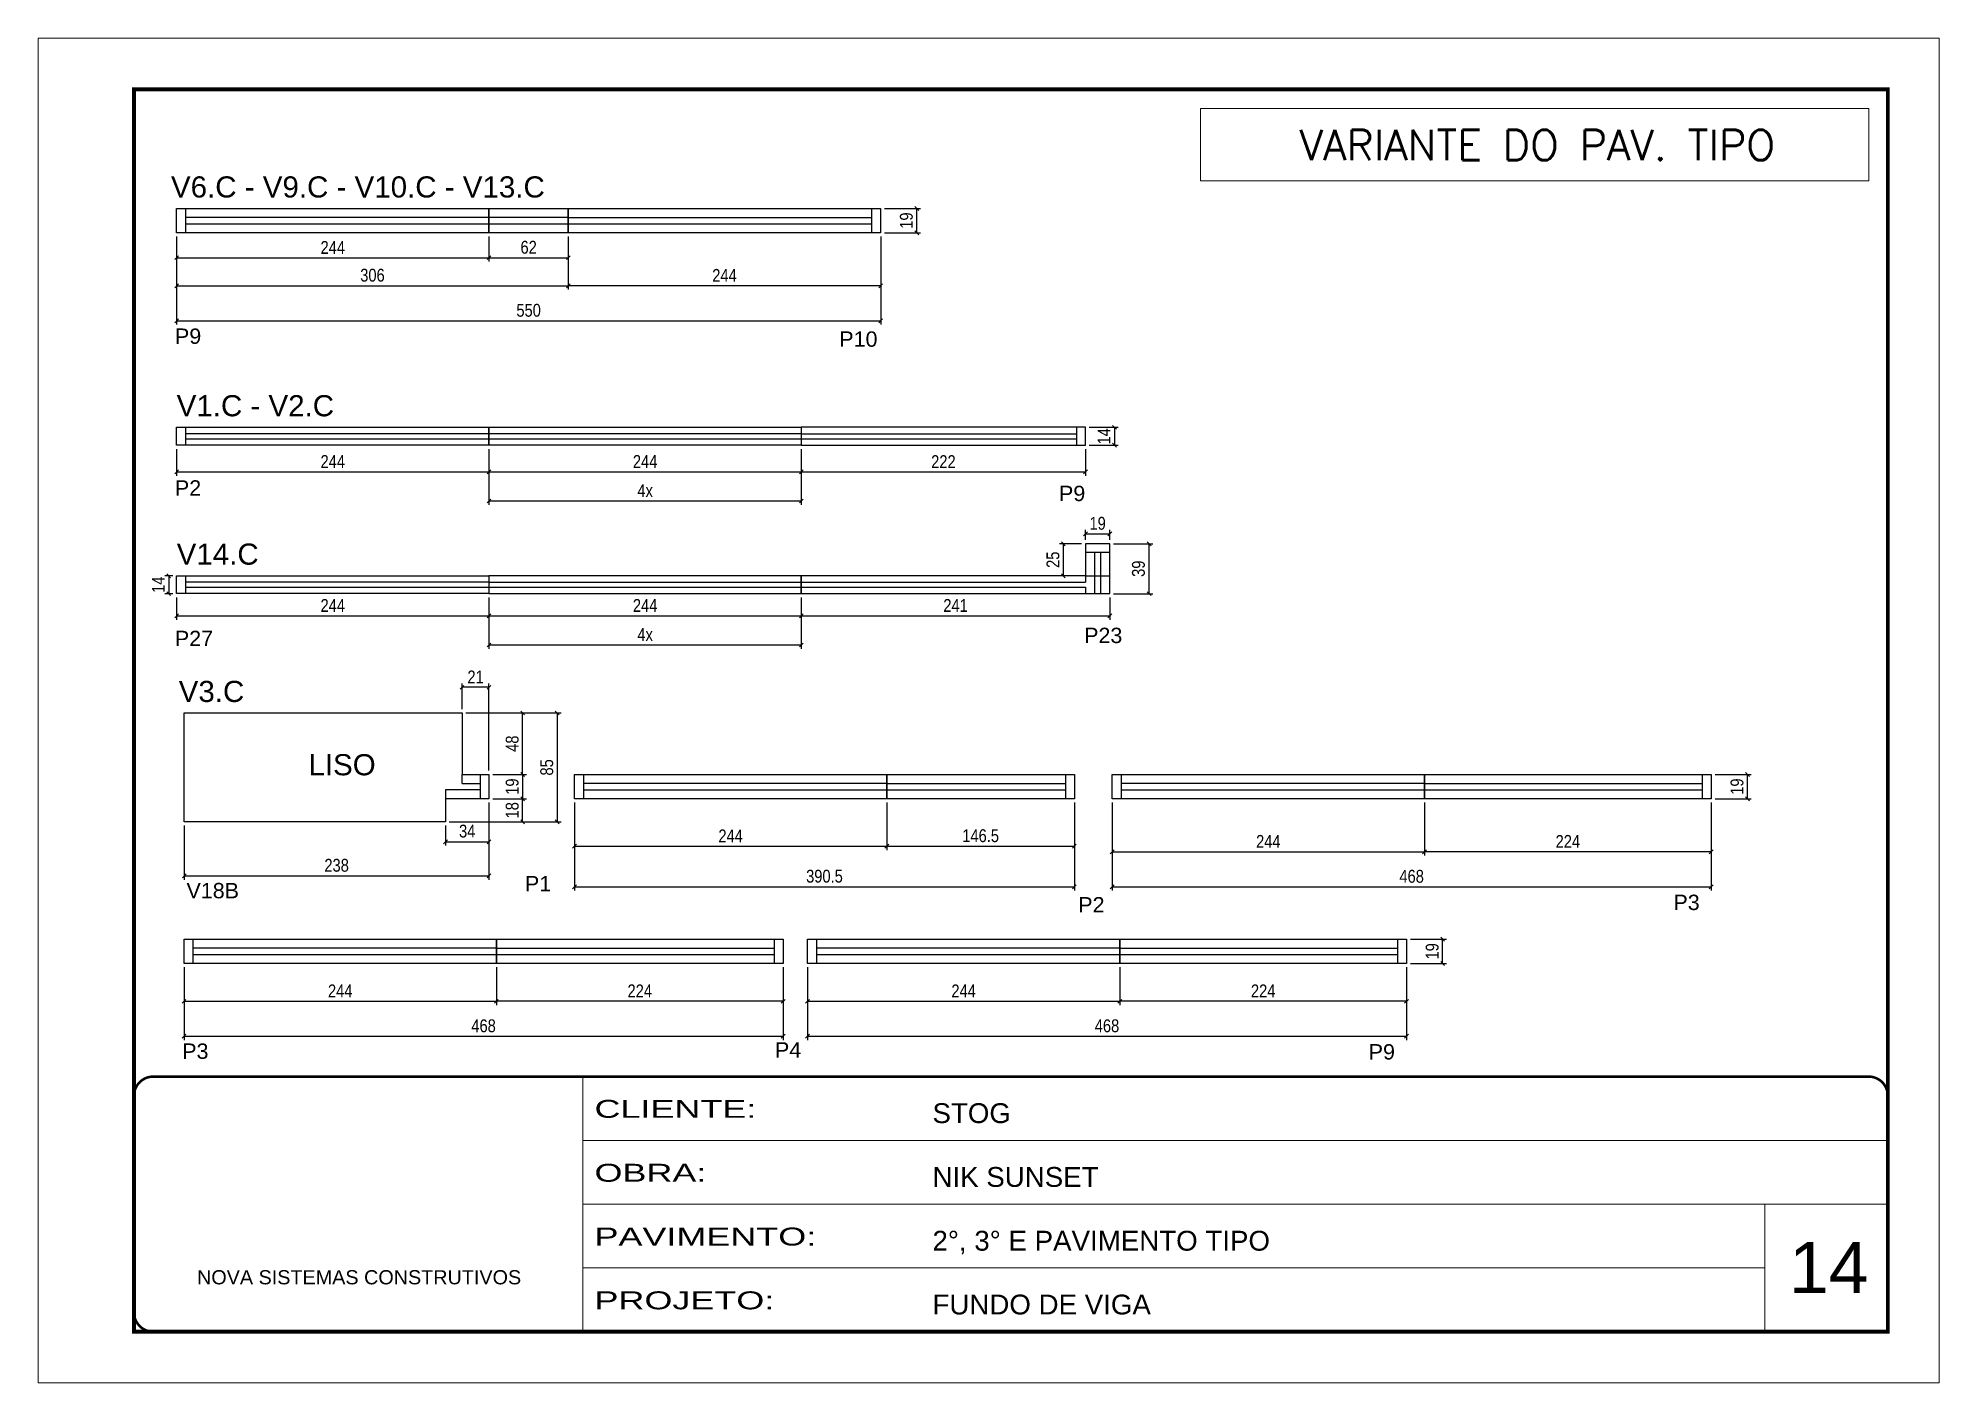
# Model space of a CAD drawing. Header units: millimetres. Extents: x 2437 to 8691, y -1523 to 4121.
# Drawn here: x 4036 to 5521, y -375 to 675 of the extents above; entities that cross this region are included whole.
import ezdxf

# ---------------------------------------------------------------- set-up
doc = ezdxf.new("R2010")
doc.units = ezdxf.units.MM
doc.linetypes.add('CONTINUO', pattern=[0])
doc.linetypes.add('DASHED', pattern=[0.75, 0.5, -0.25])
for name, color, linetype in [('5', 5, 'Continuous'), ('COTA', 241, 'Continuous'), ('NOMENCLATURA', 7, 'Continuous'), ('Painéis', 200, 'Continuous'), ('SARR_2.2x7', 40, 'Continuous'), ('SARR_EDITAR', 141, 'Continuous')]:
    doc.layers.add(name, color=color, linetype=linetype)
for name, color, linetype, lineweight in [('CARIMBO', 255, 'Continuous', 9), ('Folhas', 255, 'Continuous', 9), ('SARRAFO DE PRESSAO', 251, 'DASHED', 9), ('Texto Seção', 7, 'Continuous', 15)]:
    doc.layers.add(name, color=color, linetype=linetype, lineweight=lineweight)
doc.styles.add('ARIAL', font='arial.ttf')
doc.styles.add('COTA TECNICA', font='techl___.ttf', dxfattribs={"height": 10})
doc.styles.add('COTA TECNICA-50', font='techl___.ttf', dxfattribs={"height": 10})
doc.styles.add('REGUA-120', font='ROMANS.shx', dxfattribs={"height": 15})
doc.styles.get("Standard").update_dxf_attribs({"font": 'arial.ttf'})
doc.styles.add('Tecnologia', font='')
doc.styles.get('Tecnologia').set_extended_font_data('Forgotten Futurist')
doc.dimstyles.new('COTA PAINEL-50', dxfattribs={"dimtxt": 10, "dimasz": 3, "dimexe": 3, "dimexo": 3, "dimgap": 3, "dimtad": 1, "dimdec": 1, "dimzin": 12, "dimdsep": 46, "dimtxsty": 'COTA TECNICA-50', "dimblk1": 'OBLIQUE', "dimblk2": 'OBLIQUE', "dimsah": 1, "dimcen": 0.9, "dimclrd": 4, "dimclre": 4, "dimclrt": 240, "dimadec": 1, "dimazin": 3, "dimtfac": 1, "dimtdec": 1, "dimtmove": 0, "dimatfit": 3, "dimfxl": 1, "dimtolj": 1, "dimtzin": 12, "dimarcsym": 0})
doc.dimstyles.new('PAINEL', dxfattribs={"dimtxt": 10, "dimasz": 3, "dimexe": 3, "dimexo": 3, "dimgap": 3, "dimtad": 1, "dimdec": 1, "dimzin": 12, "dimdsep": 46, "dimtxsty": 'COTA TECNICA', "dimblk1": 'OBLIQUE', "dimblk2": 'OBLIQUE', "dimsah": 1, "dimcen": 0.9, "dimclrd": 4, "dimclre": 4, "dimclrt": 240, "dimadec": 1, "dimazin": 3, "dimtfac": 1, "dimtdec": 1, "dimtmove": 0, "dimatfit": 3, "dimfxl": 1, "dimtolj": 1, "dimtzin": 12, "dimarcsym": 0})

msp = doc.modelspace()

# ---------------------------------------------------------------- texts
at = {"layer": '5', "linetype": 'Continuous'}
for s, p in [('P9', (4142.84, 436.35)), ('P10', (4661.8, 434.09)), ('P2', (4142.77, 317.84)), ('P9', (4833.42, 313.58)), ('P27', (4142.77, 200.35)), ('P23', (4853.06, 202.75)), ('V18B', (4151.84, 3.5)), ('P1', (4416.21, 8.94)), ('P2', (4848.47, -7.56)), ('P3', (5313.4, -5.68)), ('P3', (4148.5, -121.84)), ('P4', (4611.55, -120.85)), ('P9', (5075.35, -122.38))]:
    msp.add_text(s, height=12, rotation=359.99996, dxfattribs=at).set_placement(p)
at = {"layer": 'CARIMBO', "style": 'ARIAL'}
msp.add_text('14', height=40, dxfattribs=at).set_placement((5403.7, -304.74))
at = {"layer": 'NOMENCLATURA', "linetype": 'Continuous'}
for s, p in [('V6.C - V9.C - V10.C - V13.C', (4139.69, 550.62)), ('V1.C - V2.C', (4144.15, 379.81)), ('V14.C', (4144.15, 263.96)), ('V3.C', (4145.74, 156.75)), ('LISO', (4247.08, 99.53))]:
    msp.add_text(s, height=16.5, dxfattribs=at).set_placement(p)
at = {"layer": 'Texto Seção', "insert": (4886.83, 579.65), "char_height": 23.7362, "width": 640.4194, "attachment_point": 7, "style": 'REGUA-120'}
msp.add_mtext('\\pxqc,t6;^JVARIANTE DO PAV. TIPO', dxfattribs=at)

# ---------------------------------------------------------------- blocks, each defined once
blk = doc.blocks.new('9999999999')
at = {"color": 30, "linetype": 'CONTINUO'}
for p, q in [((98564.6, 34230.2), (98564.6, 34429.4)), ((98564.6, 34379.6), (99584, 34379.6)), ((98564.6, 34329.8), (99488, 34329.8)), ((99584, 34329.8), (99488, 34329.8)), ((99488, 34329.8), (99488, 34230.2)), ((98564.6, 34280), (99488, 34280))]:
    blk.add_line(p, q, dxfattribs=at)
at = {"color": 30, "linetype": 'CONTINUO', "const_width": 2}
blk.add_lwpolyline([(99584, 34230.2), (99584, 34414.4, 0.414214), (99569, 34429.4), (98229, 34429.4, 0.414214), (98214, 34414.4), (98214, 34245.2, 0.414214), (98229, 34230.2), (99584, 34230.2)], format="xyb", dxfattribs=at)
at = {"layer": 'Folhas'}
blk.add_lwpolyline([(98139, 34190.2), (99624, 34190.2), (99624, 35240.2), (98139, 35240.2)], close=True, dxfattribs=at)
at = {"layer": 'Folhas', "color": 30, "const_width": 3}
blk.add_lwpolyline([(98214, 34230.2), (99584, 34230.2), (99584, 35200.2), (98214, 35200.2)], close=True, dxfattribs=at)
at = {"color": 7, "linetype": 'Continuous', "ltscale": 5, "style": 'ARIAL'}
for s, height, p in [('STOG', 15.48, (98837.7, 34393.1)), ('NIK SUNSET', 15.48, (98837.7, 34343.3)), ('2°, 3° E PAVIMENTO TIPO', 15.483, (98837.7, 34293.5)), ('NOVA SISTEMAS CONSTRUTIVOS', 11.059, (98263.2, 34267.2)), ('FUNDO DE VIGA', 15.483, (98837.7, 34243.7))]:
    blk.add_text(s, height=height, dxfattribs=at).set_placement(p)
at = {"layer": 'Folhas', "color": 7, "style": 'Tecnologia', "width": 1.5}
for s, p in [('CLIENTE:', (98573.7, 34397.2)), ('OBRA:', (98573.7, 34347.3)), ('PAVIMENTO:', (98573.7, 34297.5)), ('PROJETO:', (98573.7, 34247.7))]:
    blk.add_text(s, height=14, dxfattribs=at).set_placement(p)
blk = doc.blocks.new('_Oblique')
at = {"color": 0, "linetype": 'ByBlock', "lineweight": -2}
blk.add_line((-0.5, -0.5), (0.5, 0.5), dxfattribs=at)
blk = doc.blocks.new('*D391')
at = {"layer": 'COTA', "color": 4, "lineweight": -2, "transparency": 16777216}
for p, q in [((4697.1, 542.1), (4725.3, 542.1)), ((4722.3, 523.1), (4722.3, 542.1)), ((4697.1, 523.1), (4725.3, 523.1))]:
    blk.add_line(p, q, dxfattribs=at)
at = {"layer": 'Defpoints', "color": 0, "transparency": 16777216}
for p in [(4694.1, 542.1), (4722.3, 542.1), (4694.1, 523.1)]:
    blk.add_point(p, dxfattribs=at)
at = {"layer": 'COTA', "color": 4, "lineweight": -2, "transparency": 16777216, "xscale": 3, "yscale": 3, "zscale": 3}
for p, rotation in [((4722.3, 542.1), 90), ((4722.3, 523.1), 270)]:
    blk.add_blockref('_Oblique', p, dxfattribs=dict(at, rotation=rotation))
at = {"layer": 'COTA', "color": 240, "transparency": 16777216, "insert": (4714.2, 532.6), "char_height": 10, "attachment_point": 5, "rotation": 90, "style": 'COTA TECNICA'}
blk.add_mtext('\\A1;19', dxfattribs=at)
blk = doc.blocks.new('*D392')
at = {"layer": 'COTA', "color": 4, "linetype": 'ByBlock', "lineweight": -2, "transparency": 16777216}
for p, q in [((4144.1, 520.1), (4144.1, 500.6)), ((4388.1, 520.1), (4388.1, 500.6)), ((4144.1, 503.6), (4388.1, 503.6))]:
    blk.add_line(p, q, dxfattribs=at)
at = {"layer": 'Defpoints', "color": 0, "linetype": 'ByBlock', "transparency": 16777216}
for p in [(4144.1, 523.1), (4388.1, 523.1), (4388.1, 503.6)]:
    blk.add_point(p, dxfattribs=at)
at = {"layer": 'COTA', "color": 4, "linetype": 'ByBlock', "lineweight": -2, "transparency": 16777216, "xscale": 3, "yscale": 3, "zscale": 3, "rotation": 180}
blk.add_blockref('_Oblique', (4144.1, 503.6), dxfattribs=at)
at = {"layer": 'COTA', "color": 4, "linetype": 'ByBlock', "lineweight": -2, "transparency": 16777216, "xscale": 3, "yscale": 3, "zscale": 3}
blk.add_blockref('_Oblique', (4388.1, 503.6), dxfattribs=at)
at = {"layer": 'COTA', "color": 240, "linetype": 'ByBlock', "transparency": 16777216, "insert": (4266.1, 511.6), "char_height": 10, "attachment_point": 5, "style": 'COTA TECNICA-50'}
blk.add_mtext('\\A1;244', dxfattribs=at)
blk = doc.blocks.new('*D393')
at = {"layer": 'COTA', "color": 4, "linetype": 'ByBlock', "lineweight": -2, "transparency": 16777216}
for p, q in [((4388.1, 520.1), (4388.1, 500.6)), ((4450.1, 520.1), (4450.1, 500.6)), ((4388.1, 503.6), (4450.1, 503.6))]:
    blk.add_line(p, q, dxfattribs=at)
at = {"layer": 'Defpoints', "color": 0, "linetype": 'ByBlock', "transparency": 16777216}
for p in [(4388.1, 523.1), (4450.1, 523.1), (4450.1, 503.6)]:
    blk.add_point(p, dxfattribs=at)
at = {"layer": 'COTA', "color": 4, "linetype": 'ByBlock', "lineweight": -2, "transparency": 16777216, "xscale": 3, "yscale": 3, "zscale": 3, "rotation": 180}
blk.add_blockref('_Oblique', (4388.1, 503.6), dxfattribs=at)
at = {"layer": 'COTA', "color": 4, "linetype": 'ByBlock', "lineweight": -2, "transparency": 16777216, "xscale": 3, "yscale": 3, "zscale": 3}
blk.add_blockref('_Oblique', (4450.1, 503.6), dxfattribs=at)
at = {"layer": 'COTA', "color": 240, "linetype": 'ByBlock', "transparency": 16777216, "insert": (4419.1, 511.7), "char_height": 10, "attachment_point": 5, "style": 'COTA TECNICA-50'}
blk.add_mtext('\\A1;62', dxfattribs=at)
blk = doc.blocks.new('*D394')
at = {"layer": 'COTA', "color": 4, "linetype": 'ByBlock', "lineweight": -2, "transparency": 16777216}
for p, q in [((4450.1, 520.1), (4450.1, 478.7)), ((4694.1, 520.1), (4694.1, 478.7)), ((4694.1, 481.7), (4450.1, 481.7))]:
    blk.add_line(p, q, dxfattribs=at)
at = {"layer": 'Defpoints', "color": 0, "linetype": 'ByBlock', "transparency": 16777216}
for p in [(4450.1, 523.1), (4694.1, 523.1), (4450.1, 481.7)]:
    blk.add_point(p, dxfattribs=at)
at = {"layer": 'COTA', "color": 4, "linetype": 'ByBlock', "lineweight": -2, "transparency": 16777216, "xscale": 3, "yscale": 3, "zscale": 3, "rotation": 180}
blk.add_blockref('_Oblique', (4450.1, 481.7), dxfattribs=at)
at = {"layer": 'COTA', "color": 4, "linetype": 'ByBlock', "lineweight": -2, "transparency": 16777216, "xscale": 3, "yscale": 3, "zscale": 3}
blk.add_blockref('_Oblique', (4694.1, 481.7), dxfattribs=at)
at = {"layer": 'COTA', "color": 240, "linetype": 'ByBlock', "transparency": 16777216, "insert": (4572.1, 489.8), "char_height": 10, "attachment_point": 5, "style": 'COTA TECNICA-50'}
blk.add_mtext('\\A1;244', dxfattribs=at)
blk = doc.blocks.new('*D420')
at = {"layer": 'COTA', "color": 4, "lineweight": -2, "transparency": 16777216}
for p, q in [((4144.1, 520.1), (4144.1, 451.4)), ((4694.1, 520.1), (4694.1, 451.4)), ((4144.1, 454.4), (4694.1, 454.4))]:
    blk.add_line(p, q, dxfattribs=at)
at = {"layer": 'Defpoints', "color": 0, "transparency": 16777216}
for p in [(4144.1, 523.1), (4694.1, 523.1), (4694.1, 454.4)]:
    blk.add_point(p, dxfattribs=at)
at = {"layer": 'COTA', "color": 4, "lineweight": -2, "transparency": 16777216, "xscale": 3, "yscale": 3, "zscale": 3, "rotation": 180}
blk.add_blockref('_Oblique', (4144.1, 454.4), dxfattribs=at)
at = {"layer": 'COTA', "color": 4, "lineweight": -2, "transparency": 16777216, "xscale": 3, "yscale": 3, "zscale": 3}
blk.add_blockref('_Oblique', (4694.1, 454.4), dxfattribs=at)
at = {"layer": 'COTA', "color": 240, "transparency": 16777216, "insert": (4419.1, 462.5), "char_height": 10, "attachment_point": 5, "style": 'COTA TECNICA'}
blk.add_mtext('\\A1;550', dxfattribs=at)
blk = doc.blocks.new('*D395')
at = {"layer": 'COTA', "color": 4, "linetype": 'ByBlock', "lineweight": -2, "transparency": 16777216}
for p, q in [((4144.1, 354.2), (4144.1, 333.4)), ((4388.1, 354.2), (4388.1, 333.4)), ((4144.1, 336.4), (4388.1, 336.4))]:
    blk.add_line(p, q, dxfattribs=at)
at = {"layer": 'Defpoints', "color": 0, "linetype": 'ByBlock', "transparency": 16777216}
for p in [(4144.1, 357.2), (4388.1, 357.2), (4388.1, 336.4)]:
    blk.add_point(p, dxfattribs=at)
at = {"layer": 'COTA', "color": 4, "linetype": 'ByBlock', "lineweight": -2, "transparency": 16777216, "xscale": 3, "yscale": 3, "zscale": 3, "rotation": 180}
blk.add_blockref('_Oblique', (4144.1, 336.4), dxfattribs=at)
at = {"layer": 'COTA', "color": 4, "linetype": 'ByBlock', "lineweight": -2, "transparency": 16777216, "xscale": 3, "yscale": 3, "zscale": 3}
blk.add_blockref('_Oblique', (4388.1, 336.4), dxfattribs=at)
at = {"layer": 'COTA', "color": 240, "linetype": 'ByBlock', "transparency": 16777216, "insert": (4266.1, 344.5), "char_height": 10, "attachment_point": 5, "style": 'COTA TECNICA-50'}
blk.add_mtext('\\A1;244', dxfattribs=at)
blk = doc.blocks.new('*D396')
at = {"layer": 'COTA', "color": 4, "lineweight": -2, "transparency": 16777216}
for p, q in [((4388.1, 354.2), (4388.1, 333.4)), ((4632.1, 354.2), (4632.1, 333.4)), ((4388.1, 336.4), (4632.1, 336.4))]:
    blk.add_line(p, q, dxfattribs=at)
at = {"layer": 'Defpoints', "color": 0, "transparency": 16777216}
for p in [(4388.1, 357.2), (4632.1, 357.2), (4632.1, 336.4)]:
    blk.add_point(p, dxfattribs=at)
at = {"layer": 'COTA', "color": 4, "lineweight": -2, "transparency": 16777216, "xscale": 3, "yscale": 3, "zscale": 3, "rotation": 180}
blk.add_blockref('_Oblique', (4388.1, 336.4), dxfattribs=at)
at = {"layer": 'COTA', "color": 4, "lineweight": -2, "transparency": 16777216, "xscale": 3, "yscale": 3, "zscale": 3}
blk.add_blockref('_Oblique', (4632.1, 336.4), dxfattribs=at)
at = {"layer": 'COTA', "color": 240, "transparency": 16777216, "insert": (4510.1, 344.5), "char_height": 10, "attachment_point": 5, "style": 'COTA TECNICA'}
blk.add_mtext('\\A1;244', dxfattribs=at)
blk = doc.blocks.new('*D397')
at = {"layer": 'COTA', "color": 4, "lineweight": -2, "transparency": 16777216}
for p, q in [((4632.1, 354.2), (4632.1, 333.4)), ((4854.1, 354.2), (4854.1, 333.4)), ((4632.1, 336.4), (4854.1, 336.4))]:
    blk.add_line(p, q, dxfattribs=at)
at = {"layer": 'Defpoints', "color": 0, "transparency": 16777216}
for p in [(4632.1, 357.2), (4854.1, 357.2), (4854.1, 336.4)]:
    blk.add_point(p, dxfattribs=at)
at = {"layer": 'COTA', "color": 4, "lineweight": -2, "transparency": 16777216, "xscale": 3, "yscale": 3, "zscale": 3, "rotation": 180}
blk.add_blockref('_Oblique', (4632.1, 336.4), dxfattribs=at)
at = {"layer": 'COTA', "color": 4, "lineweight": -2, "transparency": 16777216, "xscale": 3, "yscale": 3, "zscale": 3}
blk.add_blockref('_Oblique', (4854.1, 336.4), dxfattribs=at)
at = {"layer": 'COTA', "color": 240, "transparency": 16777216, "insert": (4743.1, 344.4), "char_height": 10, "attachment_point": 5, "style": 'COTA TECNICA'}
blk.add_mtext('\\A1;222', dxfattribs=at)
blk = doc.blocks.new('*D421')
at = {"layer": 'COTA', "color": 4, "lineweight": -2, "transparency": 16777216}
for p, q in [((4857.1, 371.2), (4879.7, 371.2)), ((4857.1, 357.2), (4879.7, 357.2)), ((4876.7, 371.2), (4876.7, 357.2))]:
    blk.add_line(p, q, dxfattribs=at)
at = {"layer": 'Defpoints', "color": 0, "transparency": 16777216}
for p in [(4854.1, 371.2), (4854.1, 357.2), (4876.7, 357.2)]:
    blk.add_point(p, dxfattribs=at)
at = {"layer": 'COTA', "color": 4, "lineweight": -2, "transparency": 16777216, "xscale": 3, "yscale": 3, "zscale": 3}
for p, rotation in [((4876.7, 371.2), 90), ((4876.7, 357.2), 270)]:
    blk.add_blockref('_Oblique', p, dxfattribs=dict(at, rotation=rotation))
at = {"layer": 'COTA', "color": 240, "transparency": 16777216, "insert": (4868.6, 364.2), "char_height": 10, "attachment_point": 5, "rotation": 90, "style": 'COTA TECNICA-50'}
blk.add_mtext('\\A1;14', dxfattribs=at)
blk = doc.blocks.new('*D398')
at = {"layer": 'COTA', "color": 4, "linetype": 'ByBlock', "lineweight": -2, "transparency": 16777216}
for p, q in [((4144.1, 238.3), (4144.1, 221)), ((4388.1, 238.3), (4388.1, 221)), ((4144.1, 224), (4388.1, 224))]:
    blk.add_line(p, q, dxfattribs=at)
at = {"layer": 'Defpoints', "color": 0, "linetype": 'ByBlock', "transparency": 16777216}
for p in [(4144.1, 241.3), (4388.1, 241.3), (4388.1, 224)]:
    blk.add_point(p, dxfattribs=at)
at = {"layer": 'COTA', "color": 4, "linetype": 'ByBlock', "lineweight": -2, "transparency": 16777216, "xscale": 3, "yscale": 3, "zscale": 3, "rotation": 180}
blk.add_blockref('_Oblique', (4144.1, 224), dxfattribs=at)
at = {"layer": 'COTA', "color": 4, "linetype": 'ByBlock', "lineweight": -2, "transparency": 16777216, "xscale": 3, "yscale": 3, "zscale": 3}
blk.add_blockref('_Oblique', (4388.1, 224), dxfattribs=at)
at = {"layer": 'COTA', "color": 240, "linetype": 'ByBlock', "transparency": 16777216, "insert": (4266.1, 232.1), "char_height": 10, "attachment_point": 5, "style": 'COTA TECNICA-50'}
blk.add_mtext('\\A1;244', dxfattribs=at)
blk = doc.blocks.new('*D399')
at = {"layer": 'COTA', "color": 4, "lineweight": -2, "transparency": 16777216}
for p, q in [((4632.1, 238.3), (4632.1, 221)), ((4873.1, 238.3), (4873.1, 221)), ((4632.1, 224), (4873.1, 224))]:
    blk.add_line(p, q, dxfattribs=at)
at = {"layer": 'Defpoints', "color": 0, "transparency": 16777216}
for p in [(4632.1, 241.3), (4873.1, 241.3), (4873.1, 224)]:
    blk.add_point(p, dxfattribs=at)
at = {"layer": 'COTA', "color": 4, "lineweight": -2, "transparency": 16777216, "xscale": 3, "yscale": 3, "zscale": 3, "rotation": 180}
blk.add_blockref('_Oblique', (4632.1, 224), dxfattribs=at)
at = {"layer": 'COTA', "color": 4, "lineweight": -2, "transparency": 16777216, "xscale": 3, "yscale": 3, "zscale": 3}
blk.add_blockref('_Oblique', (4873.1, 224), dxfattribs=at)
at = {"layer": 'COTA', "color": 240, "transparency": 16777216, "insert": (4752.6, 232.1), "char_height": 10, "attachment_point": 5, "style": 'COTA TECNICA'}
blk.add_mtext('\\A1;241', dxfattribs=at)
blk = doc.blocks.new('*D400')
at = {"layer": 'COTA', "color": 4, "lineweight": -2, "transparency": 16777216}
for p, q in [((4388.1, 238.3), (4388.1, 221)), ((4632.1, 238.3), (4632.1, 221)), ((4388.1, 224), (4632.1, 224))]:
    blk.add_line(p, q, dxfattribs=at)
at = {"layer": 'Defpoints', "color": 0, "transparency": 16777216}
for p in [(4388.1, 241.3), (4632.1, 241.3), (4632.1, 224)]:
    blk.add_point(p, dxfattribs=at)
at = {"layer": 'COTA', "color": 4, "lineweight": -2, "transparency": 16777216, "xscale": 3, "yscale": 3, "zscale": 3, "rotation": 180}
blk.add_blockref('_Oblique', (4388.1, 224), dxfattribs=at)
at = {"layer": 'COTA', "color": 4, "lineweight": -2, "transparency": 16777216, "xscale": 3, "yscale": 3, "zscale": 3}
blk.add_blockref('_Oblique', (4632.1, 224), dxfattribs=at)
at = {"layer": 'COTA', "color": 240, "transparency": 16777216, "insert": (4510.1, 232.1), "char_height": 10, "attachment_point": 5, "style": 'COTA TECNICA'}
blk.add_mtext('\\A1;244', dxfattribs=at)
blk = doc.blocks.new('*D401')
at = {"layer": 'COTA', "color": 4, "lineweight": -2, "transparency": 16777216}
for p, q in [((4388.1, 78.2), (4388.1, 18)), ((4150.1, 60.2), (4150.1, 18)), ((4150.1, 21), (4388.1, 21))]:
    blk.add_line(p, q, dxfattribs=at)
at = {"layer": 'Defpoints', "color": 0, "transparency": 16777216}
for p in [(4388.1, 81.2), (4150.1, 63.2), (4388.1, 21)]:
    blk.add_point(p, dxfattribs=at)
at = {"layer": 'COTA', "color": 4, "lineweight": -2, "transparency": 16777216, "xscale": 3, "yscale": 3, "zscale": 3, "rotation": 180}
blk.add_blockref('_Oblique', (4150.1, 21), dxfattribs=at)
at = {"layer": 'COTA', "color": 4, "lineweight": -2, "transparency": 16777216, "xscale": 3, "yscale": 3, "zscale": 3}
blk.add_blockref('_Oblique', (4388.1, 21), dxfattribs=at)
at = {"layer": 'COTA', "color": 240, "transparency": 16777216, "insert": (4269.1, 29.2), "char_height": 10, "attachment_point": 5, "style": 'COTA TECNICA-50'}
blk.add_mtext('\\A1;238', dxfattribs=at)
blk = doc.blocks.new('*D402')
at = {"layer": 'COTA', "color": 4, "lineweight": -2, "transparency": 16777216}
for p, q in [((4391.1, 81.2), (4417.4, 81.2)), ((4414.4, 63.2), (4414.4, 81.2)), ((4357.1, 63.2), (4417.4, 63.2))]:
    blk.add_line(p, q, dxfattribs=at)
at = {"layer": 'Defpoints', "color": 0, "transparency": 16777216}
for p in [(4388.1, 81.2), (4414.4, 81.2), (4354.1, 63.2)]:
    blk.add_point(p, dxfattribs=at)
at = {"layer": 'COTA', "color": 4, "lineweight": -2, "transparency": 16777216, "xscale": 3, "yscale": 3, "zscale": 3}
for p, rotation in [((4414.4, 81.2), 90), ((4414.4, 63.2), 270)]:
    blk.add_blockref('_Oblique', p, dxfattribs=dict(at, rotation=rotation))
at = {"layer": 'COTA', "color": 240, "transparency": 16777216, "insert": (4406.3, 72.2), "char_height": 10, "attachment_point": 5, "rotation": 90, "style": 'COTA TECNICA-50'}
blk.add_mtext('\\A1;18', dxfattribs=at)
blk = doc.blocks.new('*D403')
at = {"layer": 'COTA', "color": 4, "lineweight": -2, "transparency": 16777216}
for p, q in [((4370.1, 148.2), (4417.4, 148.2)), ((4414.4, 100.2), (4414.4, 148.2)), ((4391.1, 100.2), (4417.4, 100.2))]:
    blk.add_line(p, q, dxfattribs=at)
at = {"layer": 'Defpoints', "color": 0, "transparency": 16777216}
for p in [(4367.1, 148.2), (4414.4, 148.2), (4388.1, 100.2)]:
    blk.add_point(p, dxfattribs=at)
at = {"layer": 'COTA', "color": 4, "lineweight": -2, "transparency": 16777216, "xscale": 3, "yscale": 3, "zscale": 3}
for p, rotation in [((4414.4, 148.2), 90), ((4414.4, 100.2), 270)]:
    blk.add_blockref('_Oblique', p, dxfattribs=dict(at, rotation=rotation))
at = {"layer": 'COTA', "color": 240, "transparency": 16777216, "insert": (4406.3, 124.2), "char_height": 10, "attachment_point": 5, "rotation": 90, "style": 'COTA TECNICA-50'}
blk.add_mtext('\\A1;48', dxfattribs=at)
blk = doc.blocks.new('*D404')
at = {"layer": 'COTA', "color": 4, "lineweight": -2, "transparency": 16777216}
for p, q in [((4370.1, 148.2), (4444.4, 148.2)), ((4441.4, 148.2), (4441.4, 63.2)), ((4357.1, 63.2), (4444.4, 63.2))]:
    blk.add_line(p, q, dxfattribs=at)
at = {"layer": 'Defpoints', "color": 0, "transparency": 16777216}
for p in [(4367.1, 148.2), (4354.1, 63.2), (4441.4, 63.2)]:
    blk.add_point(p, dxfattribs=at)
at = {"layer": 'COTA', "color": 4, "lineweight": -2, "transparency": 16777216, "xscale": 3, "yscale": 3, "zscale": 3}
for p, rotation in [((4441.4, 148.2), 90), ((4441.4, 63.2), 270)]:
    blk.add_blockref('_Oblique', p, dxfattribs=dict(at, rotation=rotation))
at = {"layer": 'COTA', "color": 240, "transparency": 16777216, "insert": (4433.3, 105.7), "char_height": 10, "attachment_point": 5, "rotation": 90, "style": 'COTA TECNICA-50'}
blk.add_mtext('\\A1;85', dxfattribs=at)
blk = doc.blocks.new('*D405')
at = {"layer": 'COTA', "color": 4, "lineweight": -2, "transparency": 16777216}
for p, q in [((4367.1, 151.2), (4367.1, 171.2)), ((4388.1, 168.2), (4367.1, 168.2)), ((4388.1, 103.2), (4388.1, 171.2))]:
    blk.add_line(p, q, dxfattribs=at)
at = {"layer": 'Defpoints', "color": 0, "transparency": 16777216}
for p in [(4367.1, 168.2), (4367.1, 148.2), (4388.1, 100.2)]:
    blk.add_point(p, dxfattribs=at)
at = {"layer": 'COTA', "color": 4, "lineweight": -2, "transparency": 16777216, "xscale": 3, "yscale": 3, "zscale": 3, "rotation": 180}
blk.add_blockref('_Oblique', (4367.1, 168.2), dxfattribs=at)
at = {"layer": 'COTA', "color": 4, "lineweight": -2, "transparency": 16777216, "xscale": 3, "yscale": 3, "zscale": 3}
blk.add_blockref('_Oblique', (4388.1, 168.2), dxfattribs=at)
at = {"layer": 'COTA', "color": 240, "transparency": 16777216, "insert": (4377.6, 176.3), "char_height": 10, "attachment_point": 5, "style": 'COTA TECNICA-50'}
blk.add_mtext('\\A1;21', dxfattribs=at)
blk = doc.blocks.new('*D406')
at = {"layer": 'COTA', "color": 4, "linetype": 'ByBlock', "lineweight": -2, "transparency": 16777216}
for p, q in [((4454.9, 78.2), (4454.9, 41.2)), ((4698.9, 78.2), (4698.9, 41.2)), ((4454.9, 44.2), (4698.9, 44.2))]:
    blk.add_line(p, q, dxfattribs=at)
at = {"layer": 'Defpoints', "color": 0, "linetype": 'ByBlock', "transparency": 16777216}
for p in [(4454.9, 81.2), (4698.9, 81.2), (4698.9, 44.2)]:
    blk.add_point(p, dxfattribs=at)
at = {"layer": 'COTA', "color": 4, "linetype": 'ByBlock', "lineweight": -2, "transparency": 16777216, "xscale": 3, "yscale": 3, "zscale": 3, "rotation": 180}
blk.add_blockref('_Oblique', (4454.9, 44.2), dxfattribs=at)
at = {"layer": 'COTA', "color": 4, "linetype": 'ByBlock', "lineweight": -2, "transparency": 16777216, "xscale": 3, "yscale": 3, "zscale": 3}
blk.add_blockref('_Oblique', (4698.9, 44.2), dxfattribs=at)
at = {"layer": 'COTA', "color": 240, "linetype": 'ByBlock', "transparency": 16777216, "insert": (4576.9, 52.2), "char_height": 10, "attachment_point": 5, "style": 'COTA TECNICA-50'}
blk.add_mtext('\\A1;244', dxfattribs=at)
blk = doc.blocks.new('*D407')
at = {"layer": 'COTA', "color": 4, "linetype": 'ByBlock', "lineweight": -2, "transparency": 16777216}
for p, q in [((4698.9, 78.2), (4698.9, 41.2)), ((4845.4, 78.2), (4845.4, 41.2)), ((4698.9, 44.2), (4845.4, 44.2))]:
    blk.add_line(p, q, dxfattribs=at)
at = {"layer": 'Defpoints', "color": 0, "linetype": 'ByBlock', "transparency": 16777216}
for p in [(4698.9, 81.2), (4845.4, 81.2), (4845.4, 44.2)]:
    blk.add_point(p, dxfattribs=at)
at = {"layer": 'COTA', "color": 4, "linetype": 'ByBlock', "lineweight": -2, "transparency": 16777216, "xscale": 3, "yscale": 3, "zscale": 3, "rotation": 180}
blk.add_blockref('_Oblique', (4698.9, 44.2), dxfattribs=at)
at = {"layer": 'COTA', "color": 4, "linetype": 'ByBlock', "lineweight": -2, "transparency": 16777216, "xscale": 3, "yscale": 3, "zscale": 3}
blk.add_blockref('_Oblique', (4845.4, 44.2), dxfattribs=at)
at = {"layer": 'COTA', "color": 240, "linetype": 'ByBlock', "transparency": 16777216, "insert": (4772.2, 52.3), "char_height": 10, "attachment_point": 5, "style": 'COTA TECNICA-50'}
blk.add_mtext('\\A1;146.5', dxfattribs=at)
blk = doc.blocks.new('*D422')
at = {"layer": 'COTA', "color": 4, "lineweight": -2, "transparency": 16777216}
for p, q in [((4454.9, 78.2), (4454.9, 9.5)), ((4845.4, 78.2), (4845.4, 9.5)), ((4454.9, 12.5), (4845.4, 12.5))]:
    blk.add_line(p, q, dxfattribs=at)
at = {"layer": 'Defpoints', "color": 0, "transparency": 16777216}
for p in [(4454.9, 81.2), (4845.4, 81.2), (4845.4, 12.5)]:
    blk.add_point(p, dxfattribs=at)
at = {"layer": 'COTA', "color": 4, "lineweight": -2, "transparency": 16777216, "xscale": 3, "yscale": 3, "zscale": 3, "rotation": 180}
blk.add_blockref('_Oblique', (4454.9, 12.5), dxfattribs=at)
at = {"layer": 'COTA', "color": 4, "lineweight": -2, "transparency": 16777216, "xscale": 3, "yscale": 3, "zscale": 3}
blk.add_blockref('_Oblique', (4845.4, 12.5), dxfattribs=at)
at = {"layer": 'COTA', "color": 240, "transparency": 16777216, "insert": (4650.2, 20.7), "char_height": 10, "attachment_point": 5, "style": 'COTA TECNICA'}
blk.add_mtext('\\A1;390.5', dxfattribs=at)
blk = doc.blocks.new('*D408')
at = {"layer": 'COTA', "color": 4, "lineweight": -2, "transparency": 16777216}
for p, q in [((5345.9, 100.2), (5374.2, 100.2)), ((5371.2, 81.2), (5371.2, 100.2)), ((5345.9, 81.2), (5374.2, 81.2))]:
    blk.add_line(p, q, dxfattribs=at)
at = {"layer": 'Defpoints', "color": 0, "transparency": 16777216}
for p in [(5342.9, 100.2), (5371.2, 100.2), (5342.9, 81.2)]:
    blk.add_point(p, dxfattribs=at)
at = {"layer": 'COTA', "color": 4, "lineweight": -2, "transparency": 16777216, "xscale": 3, "yscale": 3, "zscale": 3}
for p, rotation in [((5371.2, 100.2), 90), ((5371.2, 81.2), 270)]:
    blk.add_blockref('_Oblique', p, dxfattribs=dict(at, rotation=rotation))
at = {"layer": 'COTA', "color": 240, "transparency": 16777216, "insert": (5363.1, 90.7), "char_height": 10, "attachment_point": 5, "rotation": 90, "style": 'COTA TECNICA'}
blk.add_mtext('\\A1;19', dxfattribs=at)
blk = doc.blocks.new('*D383')
at = {"layer": 'COTA', "color": 4, "linetype": 'ByBlock', "lineweight": -2, "transparency": 16777216}
for p, q in [((4874.9, 78.2), (4874.9, 36.8)), ((5118.9, 78.2), (5118.9, 36.8)), ((4874.9, 39.8), (5118.9, 39.8))]:
    blk.add_line(p, q, dxfattribs=at)
at = {"layer": 'Defpoints', "color": 0, "linetype": 'ByBlock', "transparency": 16777216}
for p in [(4874.9, 81.2), (5118.9, 81.2), (5118.9, 39.8)]:
    blk.add_point(p, dxfattribs=at)
at = {"layer": 'COTA', "color": 4, "linetype": 'ByBlock', "lineweight": -2, "transparency": 16777216, "xscale": 3, "yscale": 3, "zscale": 3, "rotation": 180}
blk.add_blockref('_Oblique', (4874.9, 39.8), dxfattribs=at)
at = {"layer": 'COTA', "color": 4, "linetype": 'ByBlock', "lineweight": -2, "transparency": 16777216, "xscale": 3, "yscale": 3, "zscale": 3}
blk.add_blockref('_Oblique', (5118.9, 39.8), dxfattribs=at)
at = {"layer": 'COTA', "color": 240, "linetype": 'ByBlock', "transparency": 16777216, "insert": (4996.9, 47.9), "char_height": 10, "attachment_point": 5, "style": 'COTA TECNICA-50'}
blk.add_mtext('\\A1;244', dxfattribs=at)
blk = doc.blocks.new('*D384')
at = {"layer": 'COTA', "color": 4, "linetype": 'ByBlock', "lineweight": -2, "transparency": 16777216}
for p, q in [((5118.9, 78.2), (5118.9, 36.8)), ((5342.9, 78.2), (5342.9, 36.8)), ((5342.9, 39.8), (5118.9, 39.8))]:
    blk.add_line(p, q, dxfattribs=at)
at = {"layer": 'Defpoints', "color": 0, "linetype": 'ByBlock', "transparency": 16777216}
for p in [(5118.9, 81.2), (5342.9, 81.2), (5118.9, 39.8)]:
    blk.add_point(p, dxfattribs=at)
at = {"layer": 'COTA', "color": 4, "linetype": 'ByBlock', "lineweight": -2, "transparency": 16777216, "xscale": 3, "yscale": 3, "zscale": 3, "rotation": 180}
blk.add_blockref('_Oblique', (5118.9, 39.8), dxfattribs=at)
at = {"layer": 'COTA', "color": 4, "linetype": 'ByBlock', "lineweight": -2, "transparency": 16777216, "xscale": 3, "yscale": 3, "zscale": 3}
blk.add_blockref('_Oblique', (5342.9, 39.8), dxfattribs=at)
at = {"layer": 'COTA', "color": 240, "linetype": 'ByBlock', "transparency": 16777216, "insert": (5230.9, 47.9), "char_height": 10, "attachment_point": 5, "style": 'COTA TECNICA-50'}
blk.add_mtext('\\A1;224', dxfattribs=at)
blk = doc.blocks.new('*D409')
at = {"layer": 'COTA', "color": 4, "lineweight": -2, "transparency": 16777216}
for p, q in [((4874.9, 78.2), (4874.9, 9.5)), ((5342.9, 78.2), (5342.9, 9.5)), ((4874.9, 12.5), (5342.9, 12.5))]:
    blk.add_line(p, q, dxfattribs=at)
at = {"layer": 'Defpoints', "color": 0, "transparency": 16777216}
for p in [(4874.9, 81.2), (5342.9, 81.2), (5342.9, 12.5)]:
    blk.add_point(p, dxfattribs=at)
at = {"layer": 'COTA', "color": 4, "lineweight": -2, "transparency": 16777216, "xscale": 3, "yscale": 3, "zscale": 3, "rotation": 180}
blk.add_blockref('_Oblique', (4874.9, 12.5), dxfattribs=at)
at = {"layer": 'COTA', "color": 4, "lineweight": -2, "transparency": 16777216, "xscale": 3, "yscale": 3, "zscale": 3}
blk.add_blockref('_Oblique', (5342.9, 12.5), dxfattribs=at)
at = {"layer": 'COTA', "color": 240, "transparency": 16777216, "insert": (5108.9, 20.6), "char_height": 10, "attachment_point": 5, "style": 'COTA TECNICA'}
blk.add_mtext('\\A1;468', dxfattribs=at)
blk = doc.blocks.new('*D385')
at = {"layer": 'COTA', "color": 4, "linetype": 'ByBlock', "lineweight": -2, "transparency": 16777216}
for p, q in [((4149.9, -50.4), (4149.9, -79.9)), ((4393.9, -50.4), (4393.9, -79.9)), ((4149.9, -76.9), (4393.9, -76.9))]:
    blk.add_line(p, q, dxfattribs=at)
at = {"layer": 'Defpoints', "color": 0, "linetype": 'ByBlock', "transparency": 16777216}
for p in [(4149.9, -47.4), (4393.9, -47.4), (4393.9, -76.9)]:
    blk.add_point(p, dxfattribs=at)
at = {"layer": 'COTA', "color": 4, "linetype": 'ByBlock', "lineweight": -2, "transparency": 16777216, "xscale": 3, "yscale": 3, "zscale": 3, "rotation": 180}
blk.add_blockref('_Oblique', (4149.9, -76.9), dxfattribs=at)
at = {"layer": 'COTA', "color": 4, "linetype": 'ByBlock', "lineweight": -2, "transparency": 16777216, "xscale": 3, "yscale": 3, "zscale": 3}
blk.add_blockref('_Oblique', (4393.9, -76.9), dxfattribs=at)
at = {"layer": 'COTA', "color": 240, "linetype": 'ByBlock', "transparency": 16777216, "insert": (4271.9, -68.8), "char_height": 10, "attachment_point": 5, "style": 'COTA TECNICA-50'}
blk.add_mtext('\\A1;244', dxfattribs=at)
blk = doc.blocks.new('*D386')
at = {"layer": 'COTA', "color": 4, "linetype": 'ByBlock', "lineweight": -2, "transparency": 16777216}
for p, q in [((4393.9, -50.4), (4393.9, -79.9)), ((4617.9, -50.4), (4617.9, -79.9)), ((4617.9, -76.9), (4393.9, -76.9))]:
    blk.add_line(p, q, dxfattribs=at)
at = {"layer": 'Defpoints', "color": 0, "linetype": 'ByBlock', "transparency": 16777216}
for p in [(4393.9, -47.4), (4617.9, -47.4), (4393.9, -76.9)]:
    blk.add_point(p, dxfattribs=at)
at = {"layer": 'COTA', "color": 4, "linetype": 'ByBlock', "lineweight": -2, "transparency": 16777216, "xscale": 3, "yscale": 3, "zscale": 3, "rotation": 180}
blk.add_blockref('_Oblique', (4393.9, -76.9), dxfattribs=at)
at = {"layer": 'COTA', "color": 4, "linetype": 'ByBlock', "lineweight": -2, "transparency": 16777216, "xscale": 3, "yscale": 3, "zscale": 3}
blk.add_blockref('_Oblique', (4617.9, -76.9), dxfattribs=at)
at = {"layer": 'COTA', "color": 240, "linetype": 'ByBlock', "transparency": 16777216, "insert": (4505.9, -68.8), "char_height": 10, "attachment_point": 5, "style": 'COTA TECNICA-50'}
blk.add_mtext('\\A1;224', dxfattribs=at)
blk = doc.blocks.new('*D410')
at = {"layer": 'COTA', "color": 4, "lineweight": -2, "transparency": 16777216}
for p, q in [((4149.9, -50.4), (4149.9, -107.2)), ((4617.9, -50.4), (4617.9, -107.2)), ((4149.9, -104.2), (4617.9, -104.2))]:
    blk.add_line(p, q, dxfattribs=at)
at = {"layer": 'Defpoints', "color": 0, "transparency": 16777216}
for p in [(4149.9, -47.4), (4617.9, -47.4), (4617.9, -104.2)]:
    blk.add_point(p, dxfattribs=at)
at = {"layer": 'COTA', "color": 4, "lineweight": -2, "transparency": 16777216, "xscale": 3, "yscale": 3, "zscale": 3, "rotation": 180}
blk.add_blockref('_Oblique', (4149.9, -104.2), dxfattribs=at)
at = {"layer": 'COTA', "color": 4, "lineweight": -2, "transparency": 16777216, "xscale": 3, "yscale": 3, "zscale": 3}
blk.add_blockref('_Oblique', (4617.9, -104.2), dxfattribs=at)
at = {"layer": 'COTA', "color": 240, "transparency": 16777216, "insert": (4383.9, -96.1), "char_height": 10, "attachment_point": 5, "style": 'COTA TECNICA'}
blk.add_mtext('\\A1;468', dxfattribs=at)
blk = doc.blocks.new('*D387')
at = {"layer": 'COTA', "color": 4, "lineweight": -2, "transparency": 16777216}
for p, q in [((5107.9, -28.4), (5136.1, -28.4)), ((5133.1, -47.4), (5133.1, -28.4)), ((5107.9, -47.4), (5136.1, -47.4))]:
    blk.add_line(p, q, dxfattribs=at)
at = {"layer": 'Defpoints', "color": 0, "transparency": 16777216}
for p in [(5104.9, -28.4), (5133.1, -28.4), (5104.9, -47.4)]:
    blk.add_point(p, dxfattribs=at)
at = {"layer": 'COTA', "color": 4, "lineweight": -2, "transparency": 16777216, "xscale": 3, "yscale": 3, "zscale": 3}
for p, rotation in [((5133.1, -28.4), 90), ((5133.1, -47.4), 270)]:
    blk.add_blockref('_Oblique', p, dxfattribs=dict(at, rotation=rotation))
at = {"layer": 'COTA', "color": 240, "transparency": 16777216, "insert": (5125, -37.9), "char_height": 10, "attachment_point": 5, "rotation": 90, "style": 'COTA TECNICA'}
blk.add_mtext('\\A1;19', dxfattribs=at)
blk = doc.blocks.new('*D388')
at = {"layer": 'COTA', "color": 4, "linetype": 'ByBlock', "lineweight": -2, "transparency": 16777216}
for p, q in [((4636.9, -50.4), (4636.9, -79.9)), ((4880.9, -50.4), (4880.9, -79.9)), ((4636.9, -76.9), (4880.9, -76.9))]:
    blk.add_line(p, q, dxfattribs=at)
at = {"layer": 'Defpoints', "color": 0, "linetype": 'ByBlock', "transparency": 16777216}
for p in [(4636.9, -47.4), (4880.9, -47.4), (4880.9, -76.9)]:
    blk.add_point(p, dxfattribs=at)
at = {"layer": 'COTA', "color": 4, "linetype": 'ByBlock', "lineweight": -2, "transparency": 16777216, "xscale": 3, "yscale": 3, "zscale": 3, "rotation": 180}
blk.add_blockref('_Oblique', (4636.9, -76.9), dxfattribs=at)
at = {"layer": 'COTA', "color": 4, "linetype": 'ByBlock', "lineweight": -2, "transparency": 16777216, "xscale": 3, "yscale": 3, "zscale": 3}
blk.add_blockref('_Oblique', (4880.9, -76.9), dxfattribs=at)
at = {"layer": 'COTA', "color": 240, "linetype": 'ByBlock', "transparency": 16777216, "insert": (4758.9, -68.8), "char_height": 10, "attachment_point": 5, "style": 'COTA TECNICA-50'}
blk.add_mtext('\\A1;244', dxfattribs=at)
blk = doc.blocks.new('*D389')
at = {"layer": 'COTA', "color": 4, "linetype": 'ByBlock', "lineweight": -2, "transparency": 16777216}
for p, q in [((4880.9, -50.4), (4880.9, -79.9)), ((5104.9, -50.4), (5104.9, -79.9)), ((5104.9, -76.9), (4880.9, -76.9))]:
    blk.add_line(p, q, dxfattribs=at)
at = {"layer": 'Defpoints', "color": 0, "linetype": 'ByBlock', "transparency": 16777216}
for p in [(4880.9, -47.4), (5104.9, -47.4), (4880.9, -76.9)]:
    blk.add_point(p, dxfattribs=at)
at = {"layer": 'COTA', "color": 4, "linetype": 'ByBlock', "lineweight": -2, "transparency": 16777216, "xscale": 3, "yscale": 3, "zscale": 3, "rotation": 180}
blk.add_blockref('_Oblique', (4880.9, -76.9), dxfattribs=at)
at = {"layer": 'COTA', "color": 4, "linetype": 'ByBlock', "lineweight": -2, "transparency": 16777216, "xscale": 3, "yscale": 3, "zscale": 3}
blk.add_blockref('_Oblique', (5104.9, -76.9), dxfattribs=at)
at = {"layer": 'COTA', "color": 240, "linetype": 'ByBlock', "transparency": 16777216, "insert": (4992.9, -68.8), "char_height": 10, "attachment_point": 5, "style": 'COTA TECNICA-50'}
blk.add_mtext('\\A1;224', dxfattribs=at)
blk = doc.blocks.new('*D411')
at = {"layer": 'COTA', "color": 4, "lineweight": -2, "transparency": 16777216}
for p, q in [((4636.9, -50.4), (4636.9, -107.2)), ((5104.9, -50.4), (5104.9, -107.2)), ((4636.9, -104.2), (5104.9, -104.2))]:
    blk.add_line(p, q, dxfattribs=at)
at = {"layer": 'Defpoints', "color": 0, "transparency": 16777216}
for p in [(4636.9, -47.4), (5104.9, -47.4), (5104.9, -104.2)]:
    blk.add_point(p, dxfattribs=at)
at = {"layer": 'COTA', "color": 4, "lineweight": -2, "transparency": 16777216, "xscale": 3, "yscale": 3, "zscale": 3, "rotation": 180}
blk.add_blockref('_Oblique', (4636.9, -104.2), dxfattribs=at)
at = {"layer": 'COTA', "color": 4, "lineweight": -2, "transparency": 16777216, "xscale": 3, "yscale": 3, "zscale": 3}
blk.add_blockref('_Oblique', (5104.9, -104.2), dxfattribs=at)
at = {"layer": 'COTA', "color": 240, "transparency": 16777216, "insert": (4870.9, -96.1), "char_height": 10, "attachment_point": 5, "style": 'COTA TECNICA'}
blk.add_mtext('\\A1;468', dxfattribs=at)
blk = doc.blocks.new('*D412')
at = {"layer": 'COTA', "color": 4, "lineweight": -2, "transparency": 16777216}
for p, q in [((4876.1, 280.3), (4906.8, 280.3)), ((4903.8, 241.3), (4903.8, 280.3)), ((4876.1, 241.3), (4906.8, 241.3))]:
    blk.add_line(p, q, dxfattribs=at)
at = {"layer": 'Defpoints', "color": 0, "transparency": 16777216}
for p in [(4873.1, 280.3), (4903.8, 280.3), (4873.1, 241.3)]:
    blk.add_point(p, dxfattribs=at)
at = {"layer": 'COTA', "color": 4, "lineweight": -2, "transparency": 16777216, "xscale": 3, "yscale": 3, "zscale": 3}
for p, rotation in [((4903.8, 280.3), 90), ((4903.8, 241.3), 270)]:
    blk.add_blockref('_Oblique', p, dxfattribs=dict(at, rotation=rotation))
at = {"layer": 'COTA', "color": 240, "transparency": 16777216, "insert": (4895.5, 260.8), "char_height": 10, "attachment_point": 5, "rotation": 90, "style": 'COTA TECNICA-50'}
blk.add_mtext('\\A1;39', dxfattribs=at)
blk = doc.blocks.new('*D413')
at = {"layer": 'COTA', "color": 4, "lineweight": -2, "transparency": 16777216}
for p, q in [((4851.1, 280.3), (4833.8, 280.3)), ((4836.8, 255.3), (4836.8, 280.3)), ((4851.1, 255.3), (4833.8, 255.3))]:
    blk.add_line(p, q, dxfattribs=at)
at = {"layer": 'Defpoints', "color": 0, "transparency": 16777216}
for p in [(4836.8, 280.3), (4854.1, 280.3), (4854.1, 255.3)]:
    blk.add_point(p, dxfattribs=at)
at = {"layer": 'COTA', "color": 4, "lineweight": -2, "transparency": 16777216, "xscale": 3, "yscale": 3, "zscale": 3}
for p, rotation in [((4836.8, 280.3), 90), ((4836.8, 255.3), 270)]:
    blk.add_blockref('_Oblique', p, dxfattribs=dict(at, rotation=rotation))
at = {"layer": 'COTA', "color": 240, "transparency": 16777216, "insert": (4828.7, 267.8), "char_height": 10, "attachment_point": 5, "rotation": 90, "style": 'COTA TECNICA-50'}
blk.add_mtext('\\A1;25', dxfattribs=at)
blk = doc.blocks.new('*D414')
at = {"layer": 'COTA', "color": 4, "lineweight": -2, "transparency": 16777216}
for p, q in [((4854.1, 283.3), (4854.1, 291.1)), ((4854.1, 288.1), (4873.1, 288.1)), ((4873.1, 283.3), (4873.1, 291.1))]:
    blk.add_line(p, q, dxfattribs=at)
at = {"layer": 'Defpoints', "color": 0, "transparency": 16777216}
for p in [(4873.1, 288.1), (4854.1, 280.3), (4873.1, 280.3)]:
    blk.add_point(p, dxfattribs=at)
at = {"layer": 'COTA', "color": 4, "lineweight": -2, "transparency": 16777216, "xscale": 3, "yscale": 3, "zscale": 3, "rotation": 180}
blk.add_blockref('_Oblique', (4854.1, 288.1), dxfattribs=at)
at = {"layer": 'COTA', "color": 4, "lineweight": -2, "transparency": 16777216, "xscale": 3, "yscale": 3, "zscale": 3}
blk.add_blockref('_Oblique', (4873.1, 288.1), dxfattribs=at)
at = {"layer": 'COTA', "color": 240, "transparency": 16777216, "insert": (4863.6, 296.2), "char_height": 10, "attachment_point": 5, "style": 'COTA TECNICA-50'}
blk.add_mtext('\\A1;19', dxfattribs=at)
blk = doc.blocks.new('*D415')
at = {"layer": 'COTA', "color": 4, "lineweight": -2, "transparency": 16777216}
for p, q in [((4388.1, 354.2), (4388.1, 310.7)), ((4632.1, 354.2), (4632.1, 310.7)), ((4388.1, 313.7), (4632.1, 313.7))]:
    blk.add_line(p, q, dxfattribs=at)
at = {"layer": 'Defpoints', "color": 0, "transparency": 16777216}
for p in [(4388.1, 357.2), (4632.1, 357.2), (4632.1, 313.7)]:
    blk.add_point(p, dxfattribs=at)
at = {"layer": 'COTA', "color": 4, "lineweight": -2, "transparency": 16777216, "xscale": 3, "yscale": 3, "zscale": 3, "rotation": 180}
blk.add_blockref('_Oblique', (4388.1, 313.7), dxfattribs=at)
at = {"layer": 'COTA', "color": 4, "lineweight": -2, "transparency": 16777216, "xscale": 3, "yscale": 3, "zscale": 3}
blk.add_blockref('_Oblique', (4632.1, 313.7), dxfattribs=at)
at = {"layer": 'COTA', "color": 240, "transparency": 16777216, "insert": (4510.1, 321.8), "char_height": 10, "attachment_point": 5, "style": 'COTA TECNICA'}
blk.add_mtext('\\A1;4x', dxfattribs=at)
blk = doc.blocks.new('*D390')
at = {"layer": 'COTA', "color": 4, "lineweight": -2, "transparency": 16777216}
for p, q in [((4388.1, 238.3), (4388.1, 198.3)), ((4632.1, 238.3), (4632.1, 198.3)), ((4388.1, 201.3), (4632.1, 201.3))]:
    blk.add_line(p, q, dxfattribs=at)
at = {"layer": 'Defpoints', "color": 0, "transparency": 16777216}
for p in [(4388.1, 241.3), (4632.1, 241.3), (4632.1, 201.3)]:
    blk.add_point(p, dxfattribs=at)
at = {"layer": 'COTA', "color": 4, "lineweight": -2, "transparency": 16777216, "xscale": 3, "yscale": 3, "zscale": 3, "rotation": 180}
blk.add_blockref('_Oblique', (4388.1, 201.3), dxfattribs=at)
at = {"layer": 'COTA', "color": 4, "lineweight": -2, "transparency": 16777216, "xscale": 3, "yscale": 3, "zscale": 3}
blk.add_blockref('_Oblique', (4632.1, 201.3), dxfattribs=at)
at = {"layer": 'COTA', "color": 240, "transparency": 16777216, "insert": (4510.1, 209.4), "char_height": 10, "attachment_point": 5, "style": 'COTA TECNICA'}
blk.add_mtext('\\A1;4x', dxfattribs=at)
blk = doc.blocks.new('*D416')
at = {"layer": 'COTA', "color": 4, "lineweight": -2, "transparency": 16777216}
for p, q in [((4144.1, 520.1), (4144.1, 478.7)), ((4450.1, 520.1), (4450.1, 478.7)), ((4144.1, 481.7), (4450.1, 481.7))]:
    blk.add_line(p, q, dxfattribs=at)
at = {"layer": 'Defpoints', "color": 0, "transparency": 16777216}
for p in [(4144.1, 523.1), (4450.1, 523.1), (4450.1, 481.7)]:
    blk.add_point(p, dxfattribs=at)
at = {"layer": 'COTA', "color": 4, "lineweight": -2, "transparency": 16777216, "xscale": 3, "yscale": 3, "zscale": 3, "rotation": 180}
blk.add_blockref('_Oblique', (4144.1, 481.7), dxfattribs=at)
at = {"layer": 'COTA', "color": 4, "lineweight": -2, "transparency": 16777216, "xscale": 3, "yscale": 3, "zscale": 3}
blk.add_blockref('_Oblique', (4450.1, 481.7), dxfattribs=at)
at = {"layer": 'COTA', "color": 240, "transparency": 16777216, "insert": (4297.1, 489.9), "char_height": 10, "attachment_point": 5, "style": 'COTA TECNICA-50'}
blk.add_mtext('\\A1;306', dxfattribs=at)
blk = doc.blocks.new('*D417')
at = {"layer": 'COTA', "color": 4, "lineweight": -2, "transparency": 16777216}
for p, q in [((4141.1, 255.3), (4134.9, 255.3)), ((4137.9, 255.3), (4137.9, 241.3)), ((4141.1, 241.3), (4134.9, 241.3))]:
    blk.add_line(p, q, dxfattribs=at)
at = {"layer": 'Defpoints', "color": 0, "transparency": 16777216}
for p in [(4144.1, 255.3), (4137.9, 241.3), (4144.1, 241.3)]:
    blk.add_point(p, dxfattribs=at)
at = {"layer": 'COTA', "color": 4, "lineweight": -2, "transparency": 16777216, "xscale": 3, "yscale": 3, "zscale": 3}
for p, rotation in [((4137.9, 255.3), 90), ((4137.9, 241.3), 270)]:
    blk.add_blockref('_Oblique', p, dxfattribs=dict(at, rotation=rotation))
at = {"layer": 'COTA', "color": 240, "transparency": 16777216, "insert": (4129.8, 248.3), "char_height": 10, "attachment_point": 5, "rotation": 90, "style": 'COTA TECNICA-50'}
blk.add_mtext('\\A1;14', dxfattribs=at)
blk = doc.blocks.new('*D418')
at = {"layer": 'COTA', "color": 4, "lineweight": -2, "transparency": 16777216}
for p, q in [((4391.1, 100.2), (4417.4, 100.2)), ((4414.4, 100.2), (4414.4, 81.2)), ((4391.1, 81.2), (4417.4, 81.2))]:
    blk.add_line(p, q, dxfattribs=at)
at = {"layer": 'Defpoints', "color": 0, "transparency": 16777216}
for p in [(4388.1, 100.2), (4388.1, 81.2), (4414.4, 81.2)]:
    blk.add_point(p, dxfattribs=at)
at = {"layer": 'COTA', "color": 4, "lineweight": -2, "transparency": 16777216, "xscale": 3, "yscale": 3, "zscale": 3}
for p, rotation in [((4414.4, 100.2), 90), ((4414.4, 81.2), 270)]:
    blk.add_blockref('_Oblique', p, dxfattribs=dict(at, rotation=rotation))
at = {"layer": 'COTA', "color": 240, "transparency": 16777216, "insert": (4406.3, 90.7), "char_height": 10, "attachment_point": 5, "rotation": 90, "style": 'COTA TECNICA-50'}
blk.add_mtext('\\A1;19', dxfattribs=at)
blk = doc.blocks.new('*D419')
at = {"layer": 'COTA', "color": 4, "lineweight": -2, "transparency": 16777216}
for p, q in [((4388.1, 78.2), (4388.1, 44.6)), ((4354.1, 60.2), (4354.1, 44.6)), ((4354.1, 47.6), (4388.1, 47.6))]:
    blk.add_line(p, q, dxfattribs=at)
at = {"layer": 'Defpoints', "color": 0, "transparency": 16777216}
for p in [(4388.1, 81.2), (4354.1, 63.2), (4388.1, 47.6)]:
    blk.add_point(p, dxfattribs=at)
at = {"layer": 'COTA', "color": 4, "lineweight": -2, "transparency": 16777216, "xscale": 3, "yscale": 3, "zscale": 3, "rotation": 180}
blk.add_blockref('_Oblique', (4354.1, 47.6), dxfattribs=at)
at = {"layer": 'COTA', "color": 4, "lineweight": -2, "transparency": 16777216, "xscale": 3, "yscale": 3, "zscale": 3}
blk.add_blockref('_Oblique', (4388.1, 47.6), dxfattribs=at)
at = {"layer": 'COTA', "color": 240, "transparency": 16777216, "insert": (4371.1, 55.9), "char_height": 10, "attachment_point": 5, "style": 'COTA TECNICA-50'}
blk.add_mtext('\\A1;34', dxfattribs=at)

# ---------------------------------------------------------------- dimensions: what is measured, and where the dimension line sits
at = {"layer": 'COTA'}
for base, p1, p2, dimstyle, picture, middle in [((4722.33, 542.08), (4694.06, 523.08), (4694.06, 542.08), 'PAINEL', '*D391', (4714.24, 532.58)), ((4836.85, 280.34), (4854.06, 255.34), (4854.06, 280.34), 'COTA PAINEL-50', '*D413', (4828.74, 267.84)), ((4903.75, 280.34), (4873.06, 241.34), (4873.06, 280.34), 'COTA PAINEL-50', '*D412', (4895.5, 260.84)), ((4441.41, 63.2), (4367.12, 148.2), (4354.12, 63.2), 'COTA PAINEL-50', '*D404', (4433.28, 105.7)), ((4414.44, 148.2), (4388.12, 100.2), (4367.12, 148.2), 'COTA PAINEL-50', '*D403', (4406.34, 124.2)), ((4414.44, 81.2), (4388.12, 100.2), (4388.12, 81.2), 'COTA PAINEL-50', '*D418', (4406.35, 90.7)), ((5371.19, 100.2), (5342.92, 81.2), (5342.92, 100.2), 'PAINEL', '*D408', (5363.1, 90.7)), ((4414.44, 81.2), (4354.12, 63.2), (4388.12, 81.2), 'COTA PAINEL-50', '*D402', (4406.34, 72.2)), ((5133.14, -28.44), (5104.87, -47.44), (5104.87, -28.44), 'PAINEL', '*D387', (5125.05, -37.94))]:
    dim = msp.add_linear_dim(base=base, p1=p1, p2=p2, angle=90, dimstyle=dimstyle, dxfattribs=at)
    dim.commit()
    dim.dimension.update_dxf_attribs({"geometry": picture, "text_midpoint": middle})
at = {"layer": 'COTA', "color": 1, "linetype": 'ByBlock'}
for base, p1, p2, picture, middle in [((4388.08, 503.56), (4144.08, 523.08), (4388.08, 523.08), '*D392', (4266.08, 511.64)), ((4450.08, 503.56), (4388.08, 523.08), (4450.08, 523.08), '*D393', (4419.08, 511.67)), ((4450.08, 481.69), (4694.06, 523.08), (4450.08, 523.08), '*D394', (4572.07, 489.76)), ((4388.08, 336.43), (4144.08, 357.19), (4388.08, 357.19), '*D395', (4266.08, 344.51)), ((4388.08, 224.04), (4144.08, 241.34), (4388.08, 241.34), '*D398', (4266.08, 232.12)), ((4698.94, 44.16), (4454.94, 81.2), (4698.94, 81.2), '*D406', (4576.94, 52.23)), ((4845.43, 44.16), (4698.94, 81.2), (4845.43, 81.2), '*D407', (4772.19, 52.27)), ((5118.94, 39.81), (4874.94, 81.2), (5118.94, 81.2), '*D383', (4996.94, 47.89)), ((5118.94, 39.81), (5342.92, 81.2), (5118.94, 81.2), '*D384', (5230.93, 47.89)), ((4393.9, -76.88), (4149.9, -47.44), (4393.9, -47.44), '*D385', (4271.9, -68.81)), ((4393.9, -76.88), (4617.89, -47.44), (4393.9, -47.44), '*D386', (4505.9, -68.81)), ((4880.88, -76.88), (4636.88, -47.44), (4880.88, -47.44), '*D388', (4758.88, -68.81)), ((4880.88, -76.88), (5104.87, -47.44), (4880.88, -47.44), '*D389', (4992.88, -68.81))]:
    dim = msp.add_linear_dim(base=base, p1=p1, p2=p2, dimstyle='COTA PAINEL-50', override={"dimarcsym": 1}, dxfattribs=at)
    dim.commit()
    dim.dimension.update_dxf_attribs({"geometry": picture, "text_midpoint": middle})
at = {"layer": 'COTA', "color": 5}
for base, p1, p2, picture, middle in [((4694.06, 454.37), (4144.08, 523.08), (4694.06, 523.08), '*D420', (4419.07, 462.48)), ((4632.08, 336.43), (4388.08, 357.19), (4632.08, 357.19), '*D396', (4510.08, 344.51)), ((4854.08, 336.43), (4632.08, 357.19), (4854.08, 357.19), '*D397', (4743.08, 344.43)), ((4632.08, 224.04), (4388.08, 241.34), (4632.08, 241.34), '*D400', (4510.08, 232.12)), ((4873.06, 224.04), (4632.06, 241.34), (4873.06, 241.34), '*D399', (4752.56, 232.12)), ((4845.43, 12.49), (4454.94, 81.2), (4845.43, 81.2), '*D422', (4650.19, 20.74)), ((5342.92, 12.49), (4874.94, 81.2), (5342.92, 81.2), '*D409', (5108.93, 20.62)), ((4617.89, -104.2), (4149.9, -47.44), (4617.89, -47.44), '*D410', (4383.9, -96.08)), ((5104.87, -104.2), (4636.88, -47.44), (5104.87, -47.44), '*D411', (4870.88, -96.08))]:
    dim = msp.add_linear_dim(base=base, p1=p1, p2=p2, dimstyle='PAINEL', dxfattribs=at)
    dim.commit()
    dim.dimension.update_dxf_attribs({"geometry": picture, "text_midpoint": middle})
at = {"layer": 'COTA'}
for base, p1, p2, picture, middle in [((4450.08, 481.69), (4144.08, 523.08), (4450.08, 523.08), '*D416', (4297.08, 489.91)), ((4873.06, 288.11), (4854.06, 280.34), (4873.06, 280.34), '*D414', (4863.56, 296.2)), ((4367.12, 168.23), (4388.12, 100.2), (4367.12, 148.2), '*D405', (4377.62, 176.29)), ((4388.12, 20.96), (4150.12, 63.2), (4388.12, 81.2), '*D401', (4269.12, 29.21)), ((4388.12, 47.64), (4354.12, 63.2), (4388.12, 81.2), '*D419', (4371.12, 55.86))]:
    dim = msp.add_linear_dim(base=base, p1=p1, p2=p2, dimstyle='COTA PAINEL-50', dxfattribs=at)
    dim.commit()
    dim.dimension.update_dxf_attribs({"geometry": picture, "text_midpoint": middle})
for base, p1, p2, picture, middle in [((4876.71, 357.19), (4854.08, 371.19), (4854.08, 357.19), '*D421', (4876.71, 364.19)), ((4137.88, 241.34), (4144.08, 255.34), (4144.08, 241.34), '*D417', (4137.88, 248.34))]:
    dim = msp.add_linear_dim(base=base, p1=p1, p2=p2, angle=90, dimstyle='COTA PAINEL-50', dxfattribs=at)
    dim.commit()
    dim.dimension.update_dxf_attribs({"geometry": picture, "text_midpoint": middle, "dimtype": 160})
at = {"layer": 'COTA', "color": 5}
for base, p1, p2, picture, middle in [((4632.08, 313.68), (4388.08, 357.19), (4632.08, 357.19), '*D415', (4510.08, 321.75)), ((4632.08, 201.29), (4388.08, 241.34), (4632.08, 241.34), '*D390', (4510.08, 209.36))]:
    dim = msp.add_linear_dim(base=base, p1=p1, p2=p2, text='4x', dimstyle='PAINEL', dxfattribs=at)
    dim.commit()
    dim.dimension.update_dxf_attribs({"geometry": picture, "text_midpoint": middle})

# ---------------------------------------------------------------- linework, layer by layer
at = {"layer": 'Painéis'}
for p, q in [((4873.06, 280.34), (4854.06, 280.34)), ((4854.06, 280.34), (4854.06, 255.34)), ((4873.06, 241.34), (4873.06, 280.34)), ((4632.08, 241.34), (4632.07, 255.34)), ((4854.06, 255.34), (4873.06, 255.34)), ((4150.12, 63.2), (4150.12, 148.2)), ((4150.12, 148.2), (4367.12, 148.2)), ((4367.12, 148.2), (4367.12, 100.2)), ((4367.12, 100.2), (4388.12, 100.2)), ((4388.12, 100.2), (4388.12, 81.2)), ((4354.12, 81.2), (4354.12, 63.2)), ((4388.12, 81.2), (4354.12, 81.2)), ((4204.12, 63.2), (4150.12, 63.2)), ((4354.12, 63.2), (4204.12, 63.2))]:
    msp.add_line(p, q, dxfattribs=at)
for points in [[(4388.08, 523.08), (4144.08, 523.08), (4144.08, 542.08), (4388.08, 542.08)], [(4388.08, 542.08), (4450.08, 542.08), (4450.08, 523.08), (4388.08, 523.08)], [(4450.08, 542.08), (4694.06, 542.08), (4694.06, 523.08), (4450.08, 523.08)], [(4388.08, 357.19), (4144.08, 357.19), (4144.08, 371.19), (4388.08, 371.19)], [(4388.08, 371.19), (4632.08, 371.19), (4632.08, 357.19), (4388.08, 357.19)], [(4854.08, 371.19), (4632.08, 371.19), (4632.08, 357.19), (4854.08, 357.19)], [(4388.08, 241.34), (4144.08, 241.34), (4144.08, 255.34), (4388.08, 255.34)], [(4632.07, 255.34), (4388.08, 255.34), (4388.08, 241.34), (4632.07, 241.34)], [(4698.94, 81.2), (4454.94, 81.2), (4454.94, 100.2), (4698.94, 100.2)], [(4698.94, 100.2), (4845.44, 100.2), (4845.44, 81.2), (4698.94, 81.2)], [(5118.94, 81.2), (4874.94, 81.2), (4874.94, 100.2), (5118.94, 100.2)], [(5118.94, 100.2), (5118.94, 100.2), (5118.94, 81.2), (5118.94, 81.2)], [(5118.94, 100.2), (5342.92, 100.2), (5342.92, 81.2), (5118.94, 81.2)], [(4393.9, -47.44), (4149.9, -47.44), (4149.9, -28.44), (4393.9, -28.44)], [(4393.9, -28.44), (4393.9, -28.44), (4393.9, -47.44), (4393.9, -47.44)], [(4393.9, -28.44), (4617.89, -28.44), (4617.89, -47.44), (4393.9, -47.44)], [(4880.88, -47.44), (4636.88, -47.44), (4636.88, -28.44), (4880.88, -28.44)], [(4880.88, -28.44), (4880.88, -28.44), (4880.88, -47.44), (4880.88, -47.44)], [(4880.88, -28.44), (5104.87, -28.44), (5104.87, -47.44), (4880.88, -47.44)]]:
    msp.add_lwpolyline(points, close=True, dxfattribs=at)
msp.add_lwpolyline([(4854.06, 255.34), (4632.06, 255.34), (4632.06, 241.34), (4873.06, 241.34), (4873.06, 255.34)], dxfattribs=at)
at = {"layer": 'SARR_2.2x7', "linetype": 'Continuous'}
for p, q in [((4151.08, 542.08), (4151.08, 523.08)), ((4450.08, 535.08), (4151.08, 535.08)), ((4450.08, 535.08), (4687.06, 535.08)), ((4687.06, 542.08), (4687.06, 523.08)), ((4151.08, 530.08), (4450.08, 530.08)), ((4450.08, 530.08), (4687.06, 530.08)), ((4151.08, 371.19), (4151.08, 357.19)), ((4847.08, 371.19), (4847.08, 357.19)), ((4873.06, 273.34), (4854.06, 273.34)), ((4861.06, 273.34), (4861.06, 241.34)), ((4866.06, 241.34), (4866.06, 273.34)), ((4151.08, 255.34), (4151.08, 241.34)), ((4367.12, 93.2), (4381.12, 93.2)), ((4381.12, 100.2), (4381.12, 81.2)), ((4461.94, 100.2), (4461.94, 81.2)), ((4698.94, 93.2), (4461.94, 93.2)), ((4698.94, 93.2), (4838.43, 93.2)), ((4838.43, 100.2), (4838.43, 81.2)), ((4881.94, 100.2), (4881.94, 81.2)), ((5118.94, 93.2), (4881.94, 93.2)), ((5118.94, 93.2), (5335.92, 93.2)), ((5335.92, 100.2), (5335.92, 81.2)), ((4381.12, 88.2), (4354.12, 88.2)), ((4461.94, 88.2), (4698.94, 88.2)), ((4698.94, 88.2), (4838.43, 88.2)), ((4881.94, 88.2), (5118.94, 88.2)), ((5118.94, 88.2), (5335.92, 88.2)), ((4156.9, -28.44), (4156.9, -47.44)), ((4610.89, -28.44), (4610.89, -47.44)), ((4643.88, -28.44), (4643.88, -47.44)), ((5097.87, -28.44), (5097.87, -47.44)), ((4393.9, -35.44), (4156.9, -35.44)), ((4156.9, -40.44), (4393.9, -40.44)), ((4393.9, -35.44), (4610.89, -35.44)), ((4393.9, -40.44), (4610.89, -40.44)), ((4880.88, -35.44), (4643.88, -35.44)), ((4643.88, -40.44), (4880.88, -40.44)), ((4880.88, -35.44), (5097.87, -35.44)), ((4880.88, -40.44), (5097.87, -40.44))]:
    msp.add_line(p, q, dxfattribs=at)
at = {"layer": 'SARR_2.2x7'}
for p, q in [((4367.12, 93.2), (4367.12, 100.2)), ((4354.12, 88.2), (4354.12, 81.2))]:
    msp.add_line(p, q, dxfattribs=at)
at = {"layer": 'SARR_EDITAR', "linetype": 'Continuous'}
for p, q in [((4388.08, 366.19), (4151.08, 366.19)), ((4151.08, 362.19), (4388.08, 362.19)), ((4632.08, 366.19), (4388.08, 366.19)), ((4388.08, 362.19), (4632.08, 362.19)), ((4632.08, 366.19), (4847.08, 366.19)), ((4632.08, 362.19), (4847.08, 362.19)), ((4854.06, 255.34), (4854.06, 250.34)), ((4388.08, 250.34), (4151.08, 250.34)), ((4151.08, 246.34), (4388.08, 246.34)), ((4388.08, 250.34), (4632.08, 250.34)), ((4388.08, 246.34), (4632.08, 246.34)), ((4632.08, 250.34), (4854.06, 250.34)), ((4632.08, 246.34), (4854.06, 246.34)), ((4854.06, 246.34), (4854.06, 241.34))]:
    msp.add_line(p, q, dxfattribs=at)
at = {"layer": 'Texto Seção'}
msp.add_lwpolyline([(4943.95, 620.22), (5465.93, 620.22), (5465.93, 563.54), (4943.95, 563.54)], close=True, dxfattribs=at)

# ---------------------------------------------------------------- block references
at = {"layer": 'SARRAFO DE PRESSAO', "color": 6, "linetype": 'ByBlock'}
msp.add_blockref('9999999999', (-94103.14, -34565.09), dxfattribs=at)

msp.set_redraw_order([(e.dxf.handle, doc.entitydb.next_handle()) for e in msp.query("TEXT MTEXT ATTDEF DIMENSION ARC_DIMENSION")])  # texts and dimensions are drawn at this point

doc.saveas('drawing.dxf')
